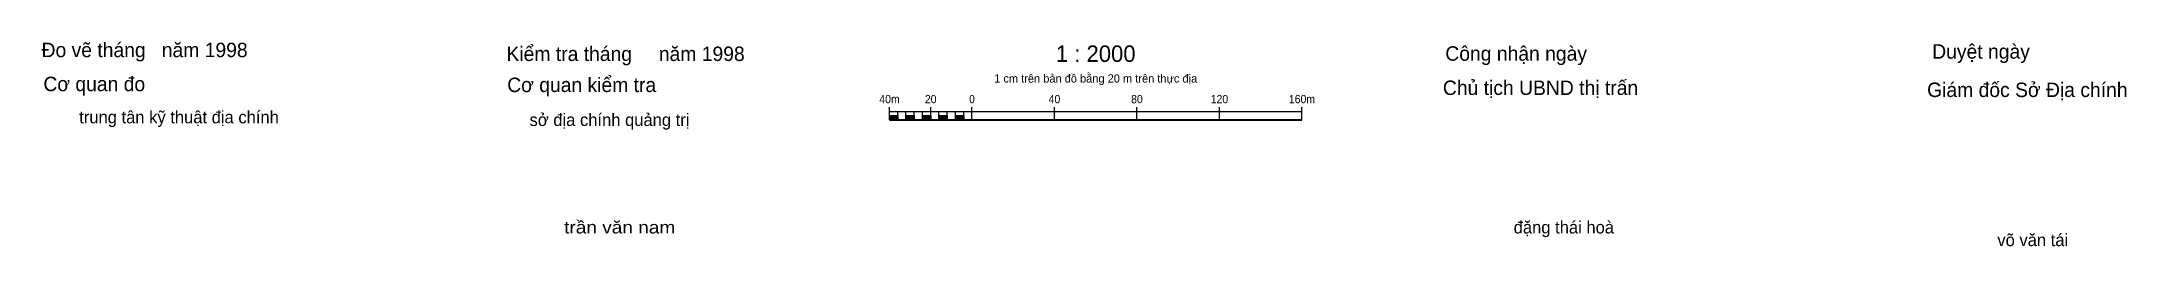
# Model space of a CAD drawing. Header units: metres. Extents: x 397680 to 399663, y 48567 to 49853.
# Drawn here: x 397689 to 398700, y 48567 to 48666 of the extents above; entities that cross this region are included whole.
import ezdxf
from ezdxf.enums import TextEntityAlignment as Align

# ---------------------------------------------------------------- set-up
doc = ezdxf.new("R2010")
doc.units = ezdxf.units.M
doc.header["$LTSCALE"] = 1.4
doc.layers.add('22', color=7, linetype='Continuous', lineweight=13)
doc.layers.add('63', color=7, linetype='Continuous', lineweight=13)

msp = doc.modelspace()

# ---------------------------------------------------------------- texts
at = {"layer": '22'}
for s, height, p in [('Đo vẽ tháng   năm 1998', 7, (397738.84, 48658.32)), ('Kiểm tra tháng     năm 1998', 7, (397972.055, 48656.45)), ('Công nhận ngày', 7, (398403.855, 48656.59)), ('Duyệt ngày', 7, (398629.265, 48657.58)), ('Cơ quan đo', 7, (397714.45, 48641.83)), ('Cơ quan kiểm tra', 7, (397950.78, 48641.4)), ('Chủ tịch UBND thị trấn', 7, (398415.675, 48639.99)), ('Giám đốc Sở Địa chính', 7, (398651.71, 48638.99)), ('đặng thái hoà', 6, (398426.98, 48572.84)), ('võ văn tái', 6, (398654.335, 48566.7))]:
    msp.add_text(s, height=height, dxfattribs=at).set_placement(p, align=Align.CENTER)
at = {"layer": '22', "width": 1.15}
msp.add_text('trần văn nam', height=6, dxfattribs=at).set_placement((397969.195, 48572.84), align=Align.CENTER)
at = {"layer": '63'}
for s, height, p in [('1 : 2000', 8, (398200.005, 48656)), ('1 cm trên bản đồ bằng 20 m trên thực địa', 4, (398199.995, 48646)), ('trung tân kỹ thuật địa chính', 6, (397755.54, 48626.24)), ('sở địa chính quảng trị', 6, (397964.265, 48624.95))]:
    msp.add_text(s, height=height, dxfattribs=at).set_placement(p, align=Align.CENTER)
for s, width, p in [('40m', 0.95, (398100, 48636)), ('20', 0.95, (398120, 48636)), ('0', 0.9, (398140, 48636)), ('40', 0.95, (398180, 48636)), ('80', 0.95, (398220, 48636)), ('120', 0.95, (398259.995, 48636)), ('160m', 0.95, (398300.005, 48636))]:
    msp.add_text(s, height=4, dxfattribs=dict(at, width=width)).set_placement(p, align=Align.CENTER)

# ---------------------------------------------------------------- hatches: boundary and pattern name
at = {"layer": '63'}
for points in [[(398100, 48628), (398100, 48630), (398104, 48630), (398104, 48628)], [(398108, 48628), (398108, 48630), (398112, 48630), (398112, 48628)], [(398116, 48628), (398116, 48630), (398120, 48630), (398120, 48628)], [(398124, 48628), (398124, 48630), (398128, 48630), (398128, 48628)], [(398132, 48628), (398132, 48630), (398136, 48630), (398136, 48628)]]:
    msp.add_hatch(color=256, dxfattribs=at).paths.add_polyline_path(points)

# ---------------------------------------------------------------- linework, layer by layer
at = {"layer": '63', "lineweight": 25}
for p, q in [((398100, 48628), (398100, 48634)), ((398100, 48632), (398300, 48632)), ((398100, 48628), (398100, 48632)), ((398104, 48628), (398104, 48632)), ((398108, 48628), (398108, 48632)), ((398112, 48628), (398112, 48632)), ((398116, 48628), (398116, 48632)), ((398120, 48628), (398120, 48634)), ((398120, 48628), (398120, 48632)), ((398124, 48628), (398124, 48632)), ((398128, 48628), (398128, 48632)), ((398132, 48628), (398132, 48632)), ((398136, 48628), (398136, 48632)), ((398140, 48628), (398140, 48634)), ((398180, 48628), (398180, 48634)), ((398220, 48628), (398220, 48634)), ((398260, 48628), (398260, 48634)), ((398300, 48628), (398300, 48634))]:
    msp.add_line(p, q, dxfattribs=at)
at = {"layer": '63', "lineweight": 40}
msp.add_line((398100, 48628), (398300, 48628), dxfattribs=at)
at = {"layer": '63', "lineweight": 25}
for points in [[(398100, 48628), (398100, 48630), (398104, 48630), (398104, 48628)], [(398108, 48628), (398108, 48630), (398112, 48630), (398112, 48628)], [(398116, 48628), (398116, 48630), (398120, 48630), (398120, 48628)], [(398124, 48628), (398124, 48630), (398128, 48630), (398128, 48628)], [(398132, 48628), (398132, 48630), (398136, 48630), (398136, 48628)]]:
    msp.add_lwpolyline(points, close=True, dxfattribs=at)

msp.set_redraw_order([(e.dxf.handle, doc.entitydb.next_handle()) for e in msp.query("TEXT MTEXT ATTDEF DIMENSION ARC_DIMENSION")])  # texts and dimensions are drawn at this point

doc.saveas('drawing.dxf')
